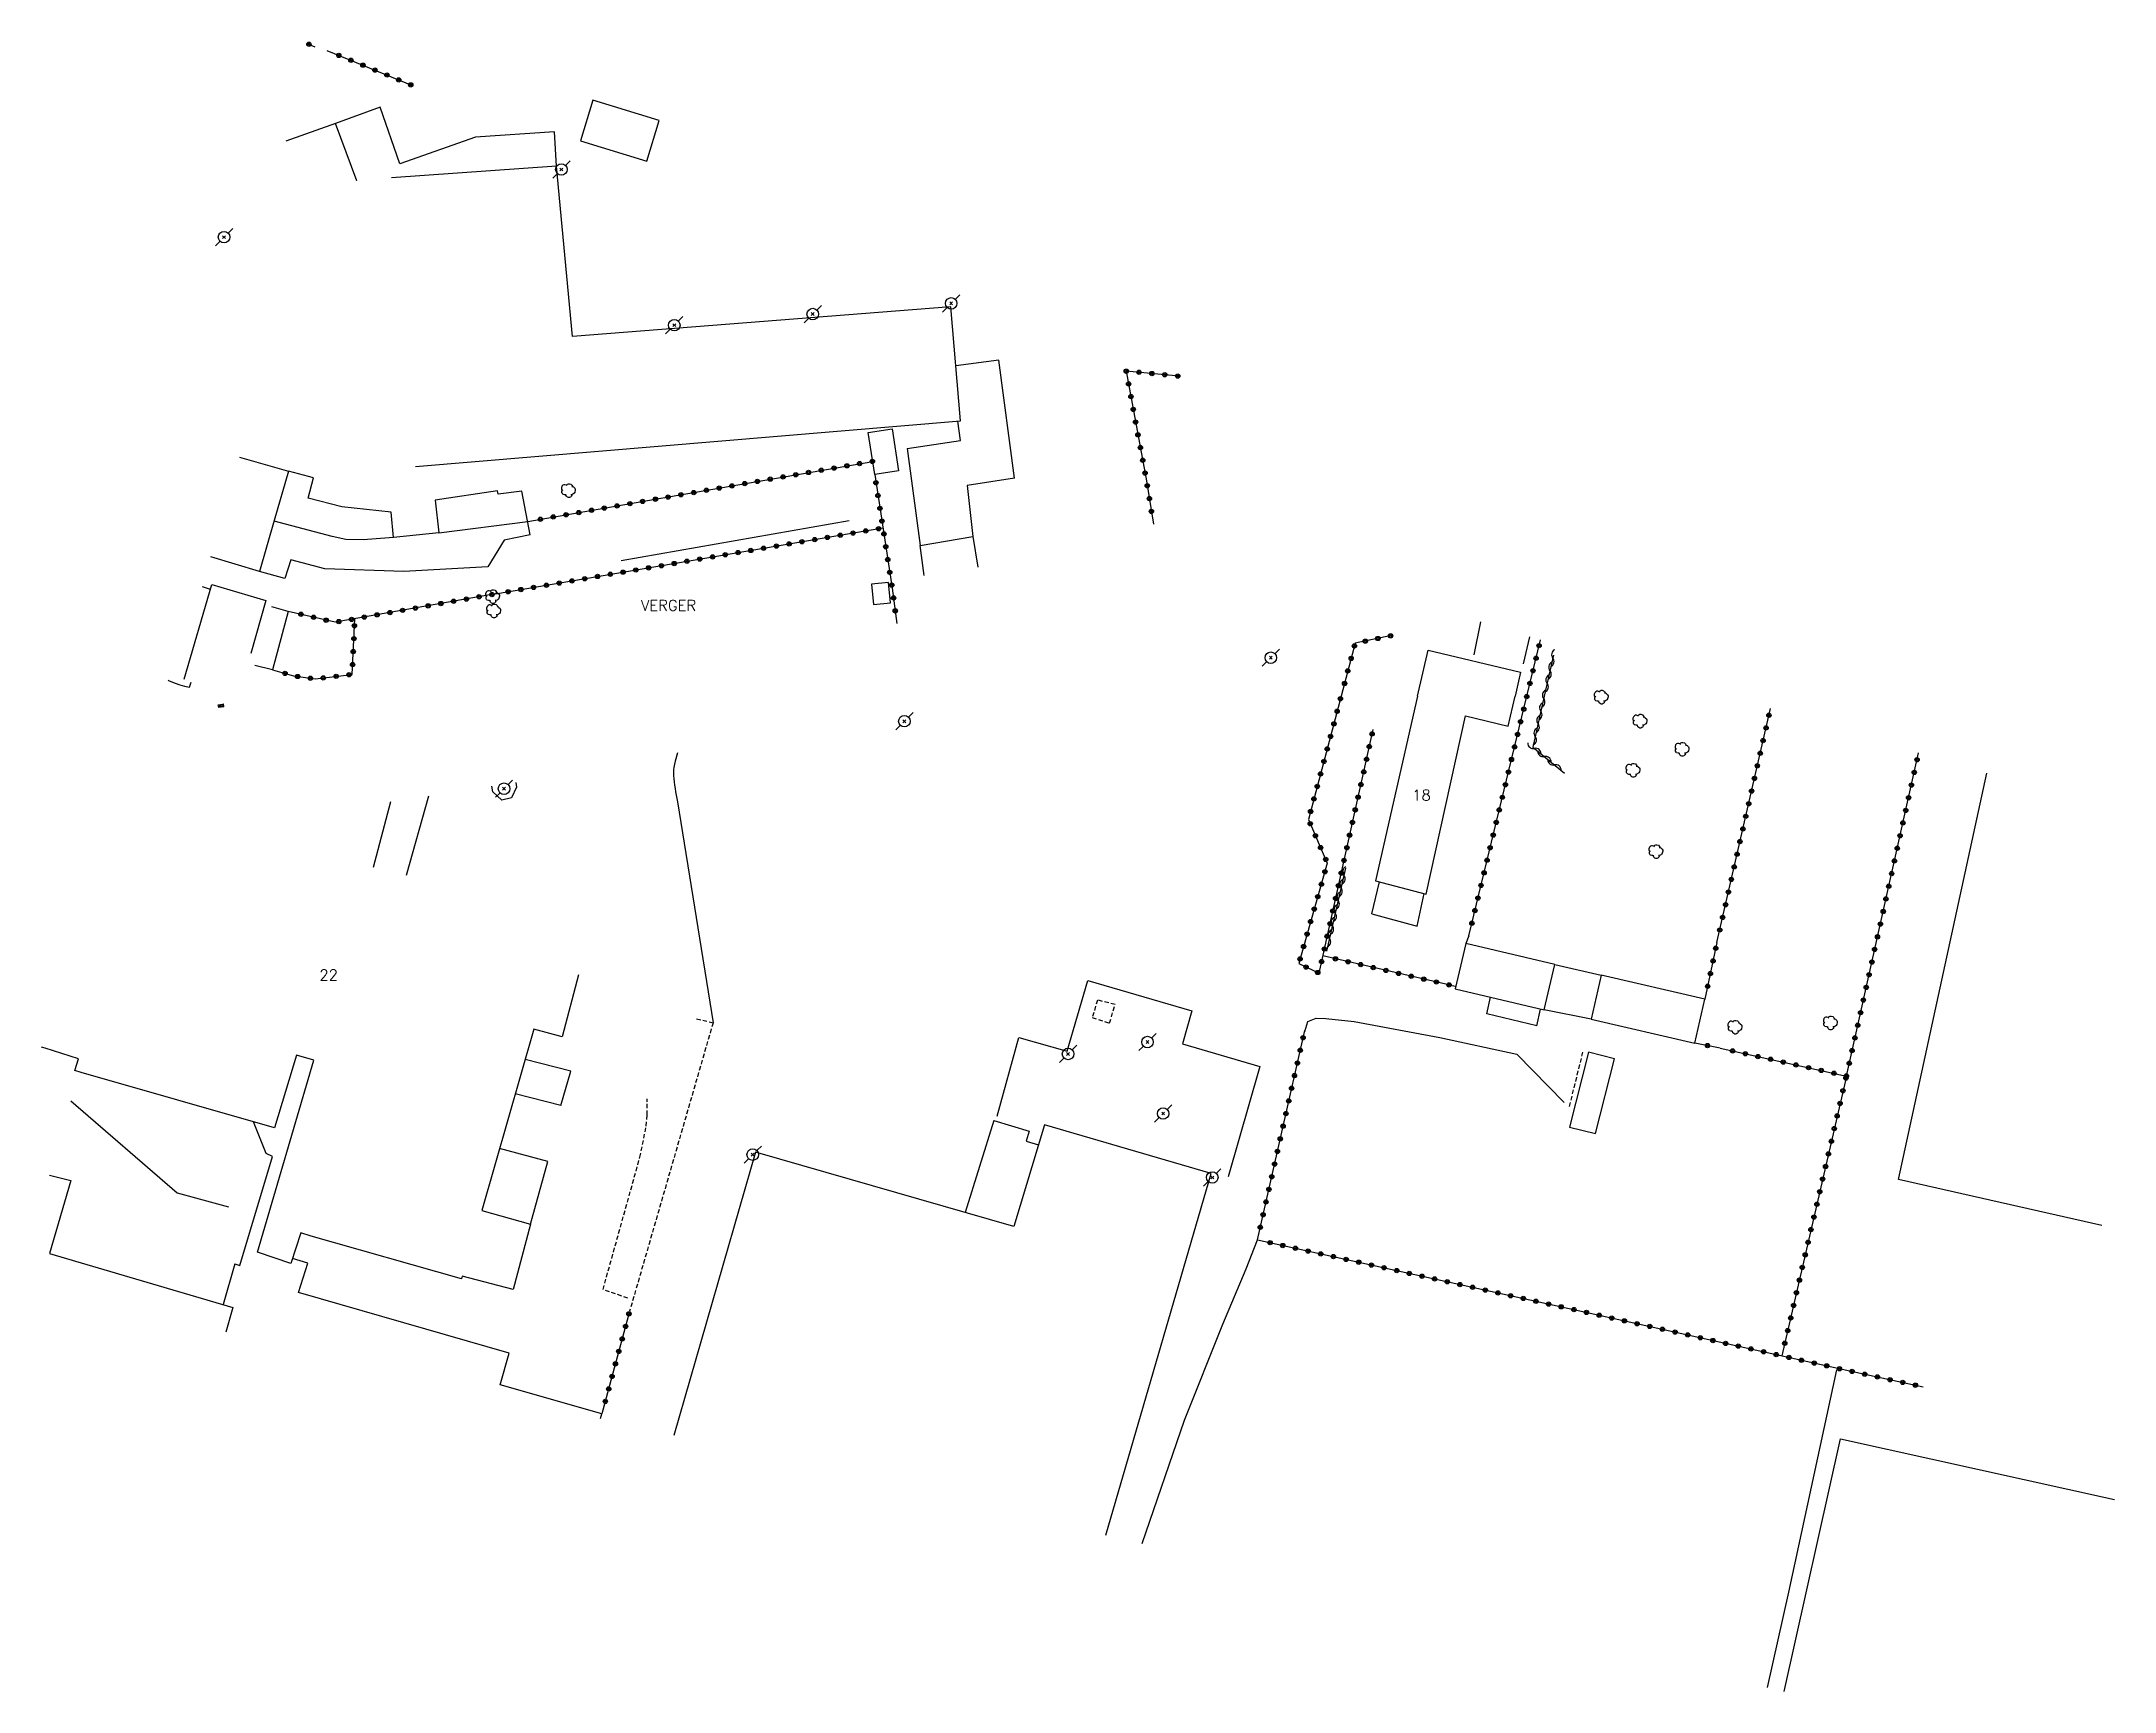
# Model space of a CAD drawing. Header units: millimetres. Extents: x 108019 to 109000, y 147057 to 148000.
# Drawn here: x 108210.8 to 108450.8, y 147555.7 to 147746.8 of the extents above; entities that cross this region are included whole.
import ezdxf
from ezdxf.enums import TextEntityAlignment as Align

# ---------------------------------------------------------------- set-up
doc = ezdxf.new("R2010")
doc.units = ezdxf.units.MM
doc.linetypes.add('DASHED', pattern=[0.75, 0.5, -0.25])
doc.layers.get('0').update_dxf_attribs({"linetype": 'CONTINUOUS'})
for name, color, linetype in [('W0017', 7, 'CONTINUOUS'), ('W0101', 7, 'CONTINUOUS'), ('W0104', 1, 'CONTINUOUS'), ('W0112', 1, 'DASHED'), ('W0300', 7, 'CONTINUOUS'), ('W0310', 3, 'CONTINUOUS'), ('W0323', 7, 'CONTINUOUS'), ('W0330', 7, 'CONTINUOUS'), ('W0333', 7, 'CONTINUOUS'), ('W0401', 7, 'CONTINUOUS'), ('W0473', 7, 'CONTINUOUS'), ('W0984', 7, 'CONTINUOUS'), ('W0991', 7, 'CONTINUOUS')]:
    doc.layers.add(name, color=color, linetype=linetype)
doc.styles.get("Standard").update_dxf_attribs({"font": 'romans.shx', "width": 0.85})

msp = doc.modelspace()

# ---------------------------------------------------------------- texts
at = {"layer": 'W0984'}
msp.add_text('VERGER', height=1.25, dxfattribs=at).set_placement((108283.38, 147681.49), align=Align.MIDDLE_CENTER)
at = {"layer": 'W0991'}
for s, p in [('18', (108370.53, 147659.53)), ('22', (108244.02, 147638.7))]:
    msp.add_text(s, height=1.25, dxfattribs=at).set_placement(p, align=Align.MIDDLE_CENTER)

# ---------------------------------------------------------------- blocks, each defined once
blk = doc.blocks.new('T401')
for p, q in [((-0.3, 0.3), (0, 0.3)), ((-0.3, -0.25), (-0.3, 0.3)), ((-0.3, 0.15), (0, 0.15)), ((-0.3, 0), (0, 0)), ((0, 0.3), (0, -0.25)), ((-0.3, -0.15), (0, -0.15)), ((-0.3, -0.25), (-0.3, -0.3)), ((-0.3, -0.3), (0, -0.3)), ((0, -0.3), (0, -0.25))]:
    blk.add_line(p, q)
blk = doc.blocks.new('T300')
for p, q in [((-0.8, 0.51), (-0.86, 0.34)), ((-0.86, 0.34), (-0.86, 0.17)), ((-0.86, 0.17), (-0.74, 0.06)), ((-0.69, 0.63), (-0.8, 0.51)), ((-0.8, -0.06), (-0.74, 0.06)), ((-0.74, 0.06), (-0.69, 0.11)), ((-0.57, 0.69), (-0.69, 0.63)), ((-0.46, 0.69), (-0.57, 0.69)), ((-0.29, 0.63), (-0.46, 0.69)), ((-0.29, 0.63), (-0.17, 0.74)), ((-0.23, 0.57), (-0.29, 0.63)), ((-0.17, 0.74), (-0.06, 0.8)), ((-0.06, 0.8), (0.06, 0.8)), ((0.06, 0.8), (0.23, 0.74)), ((0.23, 0.74), (0.34, 0.63)), ((0.34, 0.63), (0.4, 0.51)), ((0.46, 0.46), (0.34, 0.46)), ((0.4, 0.51), (0.4, 0.46)), ((0.57, 0.4), (0.46, 0.46)), ((0.57, 0.4), (0.69, 0.29)), ((0.69, 0.29), (0.74, 0.17)), ((0.74, 0.06), (0.69, -0.17)), ((0.74, 0.17), (0.74, 0.06)), ((-0.8, -0.17), (-0.8, -0.06)), ((-0.8, -0.23), (-0.8, -0.17)), ((-0.74, -0.34), (-0.8, -0.23)), ((-0.69, -0.4), (-0.74, -0.34)), ((-0.51, -0.46), (-0.69, -0.4)), ((-0.4, -0.46), (-0.51, -0.46)), ((-0.4, -0.46), (-0.34, -0.46)), ((-0.34, -0.46), (-0.34, -0.4)), ((-0.34, -0.51), (-0.34, -0.46)), ((-0.29, -0.63), (-0.34, -0.51)), ((-0.17, -0.74), (-0.29, -0.63)), ((-0.06, -0.8), (-0.17, -0.74)), ((0.06, -0.8), (-0.06, -0.8)), ((0.17, -0.74), (0.06, -0.8)), ((0.23, -0.69), (0.17, -0.74)), ((0.29, -0.46), (0.23, -0.46)), ((0.29, -0.63), (0.23, -0.69)), ((0.46, -0.4), (0.29, -0.46)), ((0.34, -0.51), (0.29, -0.63)), ((0.34, -0.51), (0.34, -0.46)), ((0.57, -0.34), (0.46, -0.4)), ((0.63, -0.29), (0.57, -0.34)), ((0.69, -0.17), (0.63, -0.29))]:
    blk.add_line(p, q)
blk = doc.blocks.new('T473')
for p, q in [((-0.166667, 0.166667), (0.166667, -0.166667)), ((-0.166667, -0.166667), (0.166667, 0.166667)), ((0.500001, 0.500001), (1.000002, 1.000002)), ((-1.000002, -1.000002), (-0.500001, -0.500001))]:
    blk.add_line(p, q)
blk.add_ellipse((0, 0), major_axis=(0.471405, 0.471405), ratio=1, start_param=5.4977871438, end_param=11.780972451)
blk = doc.blocks.new('t323o')
at = {"color": 0, "linetype": 'Continuous'}
for radius in [0.25, 0.15]:
    blk.add_circle((0, 0), radius, dxfattribs=at)
blk = doc.blocks.new('t310o')
at = {"color": 0, "linetype": 'Continuous'}
for centre, start, end in [((-0.5, 0.38), 216.8699, 323.1304), ((0.5, -0.37), 36.8699, 143.1303)]:
    blk.add_arc(centre, 0.625, start, end, dxfattribs=at)

# ---------------------------------------------------------------- linework, layer by layer
at = {"layer": 'W0017'}
for points in [[(108377.37, 147679.58), (108376.58, 147675.77)], [(108382.34, 147674.71), (108383.06, 147677.87)], [(108284.42, 147664.43), (108284.15, 147663.47), (108284.05, 147663.1), (108283.98, 147662.73), (108283.95, 147662.5), (108283.94, 147662.26), (108283.95, 147662.03), (108283.96, 147661.79), (108283.98, 147661.42), (108284.02, 147661.05), (108284.07, 147660.68), (108284.13, 147660.31), (108284.19, 147659.92), (108284.26, 147659.53), (108284.34, 147659.15), (108284.42, 147658.76)], [(108249.22, 147651.19), (108251.22, 147658.8)], [(108253.05, 147650.24), (108255.62, 147659.46)], [(108284.42, 147658.76), (108288.52, 147633.17)], [(108357.01, 147632.17), (108357.38, 147633.3), (108358.35, 147633.72), (108359.45, 147633.68), (108362.72, 147633.31), (108372.66, 147631.47), (108381.56, 147629.55)], [(108381.56, 147629.55), (108387.04, 147623.94)], [(108214.18, 147624.13), (108226.47, 147613.49), (108232.43, 147611.87)]]:
    msp.add_lwpolyline(points, dxfattribs=at)
at = {"layer": 'W0101'}
for points in [[(108247.27, 147730.66), (108247.27, 147730.66), (108244.82, 147737.3), (108239.06, 147735.23)], [(108233.7, 147698.66), (108239.36, 147697.02), (108237.72, 147691.32)], [(108237.72, 147691.32), (108236.03, 147685.42), (108230.37, 147687.11)], [(108312.95, 147684.97), (108312.48, 147688.43), (108318.6, 147689.48), (108319.19, 147685.93)], [(108227.28, 147672.96), (108230.48, 147683.93), (108236.73, 147682.06), (108235, 147675.94)], [(108370.08, 147671), (108371.29, 147676.31), (108382, 147673.77), (108381.36, 147671)], [(108370.08, 147671), (108365.21, 147649.6), (108371.08, 147648.07), (108375.61, 147668.72), (108380.56, 147667.51), (108381.36, 147671)], [(108272.94, 147638.72), (108272.94, 147638.72), (108271.05, 147631.54), (108267.76, 147632.44), (108261.76, 147611.43), (108267.4, 147609.84), (108265.37, 147602.27), (108259.49, 147603.85), (108259.41, 147603.54), (108242, 147608.45), (108240.81, 147608.83), (108239.66, 147605.3), (108235.79, 147606.62), (108242.3, 147628.85), (108240.29, 147629.43), (108237.74, 147620.99), (108215.39, 147627.43)], [(108215.39, 147627.43), (108214.64, 147627.65), (108215.07, 147628.99), (108211.21, 147630.22), (108210.77, 147630.36)], [(108333.99, 147573.86), (108342.72, 147603.79), (108346.2, 147615.7), (108326.87, 147621.36), (108323.34, 147609.58), (108293.43, 147618.18)], [(108293.43, 147618.18), (108283.97, 147585.4)], [(108211.69, 147615.52), (108214.16, 147614.91), (108211.69, 147606.46), (108232.94, 147600.22), (108232.13, 147597.36)], [(108412.51, 147555.74), (108419.04, 147585.01), (108450.76, 147577.97)]]:
    msp.add_lwpolyline(points, dxfattribs=at)
at = {"layer": 'W0104'}
for points in [[(108273.17, 147735.26), (108280.84, 147732.91), (108282.29, 147737.62), (108274.61, 147739.97)], [(108309.25, 147701.94), (108310, 147697.09), (108307.23, 147696.66), (108306.48, 147701.51)], [(108309.07, 147681.8), (108308.84, 147684.15), (108306.87, 147683.95), (108307.11, 147681.6)], [(108374.42, 147637.09), (108384.74, 147634.65), (108385.98, 147639.9), (108375.66, 147642.34)], [(108390.16, 147633.58), (108402.17, 147630.82), (108403.35, 147635.92), (108391.33, 147638.69), (108390.16, 147633.58)], [(108389.87, 147629.77), (108387.68, 147621.08), (108390.68, 147620.33), (108392.87, 147629.01)]]:
    msp.add_lwpolyline(points, close=True, dxfattribs=at)
for points in [[(108270.41, 147732.35), (108270.18, 147736.34), (108261.02, 147735.72), (108252.28, 147732.63), (108249.98, 147739.16), (108244.82, 147737.3)], [(108254.08, 147697.56), (108317.15, 147702.86), (108316.04, 147716.07), (108272.25, 147712.63), (108270.41, 147732.35), (108251.3, 147730.98)], [(108323.43, 147696.21), (108321.59, 147709.89), (108316.61, 147709.24)], [(108310.98, 147699.65), (108317.18, 147700.58), (108316.84, 147702.83)], [(108310.98, 147699.65), (108312.48, 147688.43)], [(108267.34, 147689.68), (108266.4, 147694.73), (108263.64, 147694.37), (108263.58, 147694.76), (108256.34, 147693.66), (108256.76, 147689.9), (108251.52, 147689.35), (108251.24, 147692.29), (108245.56, 147692.89), (108241.63, 147693.92), (108242.27, 147696.26), (108239.36, 147697.02)], [(108323.43, 147696.21), (108317.94, 147695.38), (108318.6, 147689.48)], [(108267.34, 147689.68), (108264.32, 147689.04), (108262.46, 147685.95), (108252.74, 147685.42), (108243.57, 147685.74), (108239.65, 147686.78), (108238.95, 147684.62), (108236.03, 147685.42)], [(108251.52, 147689.35), (108248.03, 147689.09), (108246.02, 147689.12), (108244.44, 147689.47), (108237.7, 147691.23)], [(108256.76, 147689.9), (108267.06, 147691.19)], [(108229.36, 147683.69), (108230.32, 147683.39)], [(108239.35, 147680.8), (108237.53, 147674.05), (108235.47, 147674.54)], [(108239.35, 147680.8), (108237.43, 147681.32)], [(108225.43, 147672.84), (108225.48, 147672.81), (108225.74, 147672.69), (108226.27, 147672.47), (108226.8, 147672.29), (108227.35, 147672.14), (108227.9, 147672.02)], [(108227.9, 147672.02), (108228.09, 147672.62)], [(108449.29, 147609.69), (108425.74, 147615.02), (108435.98, 147662.06)], [(108364.79, 147645.78), (108365.66, 147649.48)], [(108364.79, 147645.78), (108370.03, 147644.37), (108370.85, 147648.13)], [(108385.98, 147639.9), (108391.33, 147638.69)], [(108383.87, 147632.83), (108378.08, 147634.21), (108378.51, 147636.12)], [(108383.87, 147632.83), (108384.29, 147634.75)], [(108390.16, 147633.58), (108384.74, 147634.65)], [(108270.9, 147623.59), (108272.05, 147627.55), (108266.76, 147628.92)], [(108270.9, 147623.59), (108265.62, 147624.93)], [(108233.17, 147605.24), (108233.75, 147605.07), (108237.52, 147617.7), (108236.79, 147618.03), (108235.33, 147621.69)], [(108321.03, 147621.85), (108317.71, 147611.2)], [(108321.03, 147621.85), (108325.13, 147620.61), (108324.78, 147619.45), (108326.18, 147619.05)], [(108267.4, 147609.84), (108269.38, 147617.11), (108263.81, 147618.6)], [(108275.5, 147587.35), (108275.66, 147587.88), (108263.89, 147591.25), (108264.92, 147594.93), (108240.53, 147601.94), (108241.6, 147605.32), (108239.84, 147605.86)], [(108233.17, 147605.24), (108231.8, 147600.55)]]:
    msp.add_lwpolyline(points, dxfattribs=at)
at = {"layer": 'W0112'}
msp.add_lwpolyline([(108335.06, 147635.28), (108333.02, 147635.8), (108332.41, 147633.76), (108334.42, 147633.12)], close=True, dxfattribs=at)
for points in [[(108286.6, 147633.63), (108288.52, 147633.17), (108278.86, 147599.78)], [(108389.18, 147629.78), (108387.61, 147623.38)], [(108278.65, 147601.29), (108275.78, 147602.28), (108280.05, 147617.59), (108280.79, 147621.21), (108280.9, 147622.52), (108280.88, 147624.37)]]:
    msp.add_lwpolyline(points, dxfattribs=at)
at = {"layer": 'W0300'}
msp.add_lwpolyline([(108304.28, 147691.3), (108277.9, 147686.67)], dxfattribs=at)
at = {"layer": 'W0310'}
for points in [[(108385.8, 147675.73), (108384.74, 147671)], [(108384.74, 147671), (108383.41, 147665.09), (108387.07, 147662.07)], [(108361.74, 147651.08), (108359.54, 147641.47)]]:
    msp.add_lwpolyline(points, dxfattribs=at)
at = {"layer": 'W0323'}
for points in [[(108241.5, 147746.56), (108242.41, 147746.18)], [(108243.82, 147745.74), (108253.82, 147741.64)], [(108342.48, 147708.04), (108336.35, 147708.63), (108338.7, 147695.92), (108339.49, 147690.89)], [(108267.07, 147691.22), (108283.38, 147694.05), (108307, 147698.17)], [(108307.23, 147696.66), (108309.26, 147683.49), (108309.81, 147679.38)], [(108263.32, 147682.82), (108308.19, 147690.46)], [(108263.32, 147682.82), (108263.32, 147682.82), (108244.77, 147679.54), (108239.35, 147680.8)], [(108237.53, 147674.05), (108239.97, 147673.32), (108242.46, 147672.99), (108246.73, 147673.5), (108247.05, 147679.94)], [(108367.07, 147678), (108362.85, 147677.1), (108361.24, 147671)], [(108382.74, 147671), (108384.31, 147677.5)], [(108361.24, 147671), (108357.45, 147656.69), (108359.63, 147651.65), (108356.32, 147640.02), (108358.67, 147638.93), (108364.93, 147667.12)], [(108376, 147643.24), (108382.74, 147671)], [(108404.73, 147642.45), (108410.93, 147669.55)], [(108405.09, 147630.23), (108419.72, 147627), (108428.08, 147664.42)], [(108376, 147643.24), (108375.66, 147642.34)], [(108404.73, 147642.45), (108403.35, 147635.92)], [(108373.85, 147637.52), (108359.11, 147640.91)], [(108373.85, 147637.52), (108374.49, 147637.39)], [(108351.54, 147608.03), (108357.01, 147632.27)], [(108405.09, 147630.23), (108402.17, 147630.82)], [(108419.72, 147627), (108412.26, 147594.6)], [(108351.54, 147608.03), (108389.9, 147599.58), (108419.92, 147592.9), (108428.59, 147591.02)], [(108278.86, 147599.74), (108275.66, 147587.88)]]:
    msp.add_lwpolyline(points, dxfattribs=at)
at = {"layer": 'W0330'}
for points in [[(108338.18, 147572.89), (108343.11, 147587.17), (108347.55, 147598.27), (108350.23, 147604.67), (108351.54, 147608.03)], [(108418.59, 147592.99), (108413.03, 147567.26), (108410.55, 147556.19)]]:
    msp.add_lwpolyline(points, dxfattribs=at)
at = {"layer": 'W0333'}
for points in [[(108265.68, 147660.97), (108265.78, 147660.45), (108265.19, 147659.22), (108264.07, 147658.94), (108263.03, 147659.89), (108262.93, 147660.56)], [(108321.41, 147622.35), (108323.9, 147631.45), (108329.53, 147629.88), (108331.91, 147638.07), (108343.96, 147634.56), (108342.86, 147630.73), (108351.81, 147628.11), (108348.16, 147615.33)]]:
    msp.add_lwpolyline(points, dxfattribs=at)

# ---------------------------------------------------------------- block references
at = {"layer": 'W0300'}
for p in [(108271.83, 147694.77), (108263.05, 147682.5), (108263.17, 147680.85), (108391.39, 147670.86), (108395.87, 147668.08), (108400.74, 147664.83), (108395.06, 147662.39), (108397.72, 147652.98), (108406.87, 147632.65), (108417.91, 147633.14)]:
    msp.add_blockref('T300', p, dxfattribs=at)
at = {"layer": 'W0310'}
for p, rotation in [((108385.73, 147675.39), 257.3316551312849), ((108385.73, 147675.39), 257.3316551315732), ((108385.07, 147672.46), 257.3316551312849), ((108385.07, 147672.46), 257.3316551315732), ((108385.4, 147673.93), 257.3316551312849), ((108385.4, 147673.93), 257.3316551315732), ((108384.34, 147669.24), 257.3316551312849), ((108384.34, 147669.24), 257.3316551315314), ((108384.67, 147670.7), 257.3316551312849), ((108384.67, 147670.7), 257.3316551315314), ((108384.02, 147667.77), 257.3316551312849), ((108384.02, 147667.77), 257.3316551315314), ((108383.6, 147664.93), 320.4864443472538), ((108383.6, 147664.93), 320.4864443477647), ((108383.69, 147666.31), 257.3316551312849), ((108383.69, 147666.31), 257.3316551315314), ((108384.76, 147663.98), 320.4864443472538), ((108384.76, 147663.98), 320.4864443477647), ((108385.92, 147663.02), 320.4864443472538), ((108385.92, 147663.02), 320.4864443477647), ((108361.55, 147650.25), 257.1138309978907), ((108361.55, 147650.25), 257.1138309976859), ((108361.21, 147648.78), 257.1138309978907), ((108361.21, 147648.78), 257.1138309976859), ((108360.54, 147645.86), 257.1138309978907), ((108360.54, 147645.86), 257.1138309976859), ((108360.88, 147647.32), 257.1138309978907), ((108360.88, 147647.32), 257.1138309976859), ((108359.87, 147642.94), 257.1138309978907), ((108359.87, 147642.94), 257.1138309976859), ((108360.21, 147644.4), 257.1138309978907), ((108360.21, 147644.4), 257.1138309976859)]:
    msp.add_blockref('t310o', p, dxfattribs=dict(at, rotation=rotation))
at = {"layer": 'W0323'}
for p, rotation in [((108241.74, 147746.46), 339.0857852605413), ((108245.2, 147745.17), 337.7161816095818), ((108246.59, 147744.61), 337.7161816095818), ((108247.98, 147744.04), 337.7161816095818), ((108249.37, 147743.47), 337.7161816095818), ((108250.76, 147742.9), 337.7161816095818), ((108252.14, 147742.33), 337.7161816095818), ((108253.53, 147741.76), 337.7161816095818), ((108336.35, 147708.61), 280.4979343662012), ((108337.83, 147708.48), 174.5000281679493), ((108339.32, 147708.34), 174.5000281679493), ((108336.62, 147707.14), 280.4979343662012), ((108340.81, 147708.2), 174.5000281679493), ((108342.31, 147708.05), 174.5000281679493), ((108336.89, 147705.66), 280.4979343662012), ((108337.17, 147704.19), 280.4979343662012), ((108337.44, 147702.71), 280.4979343662012), ((108337.71, 147701.24), 280.4979343662012), ((108337.99, 147699.76), 280.4979343662012), ((108296.62, 147696.36), 9.899698073443618), ((108298.1, 147696.62), 9.899698073443618), ((108299.58, 147696.88), 9.899698073443618), ((108301.05, 147697.14), 9.899698073443618), ((108302.53, 147697.39), 9.899698073443618), ((108304.01, 147697.65), 9.899698073443618), ((108305.49, 147697.91), 9.899698073443618), ((108306.96, 147698.17), 9.899698073443618), ((108338.26, 147698.29), 280.4979343662012), ((108338.53, 147696.81), 280.4979343662012), ((108283.32, 147694.04), 9.862695151677658), ((108284.8, 147694.3), 9.899698073443618), ((108286.28, 147694.56), 9.899698073443618), ((108287.75, 147694.82), 9.899698073443618), ((108289.23, 147695.07), 9.899698073443618), ((108290.71, 147695.33), 9.899698073443618), ((108292.19, 147695.59), 9.899698073443618), ((108293.66, 147695.85), 9.899698073443618), ((108295.14, 147696.11), 9.899698073443618), ((108307.38, 147695.7), 278.7765674383777), ((108307.61, 147694.21), 278.7765674383777), ((108338.79, 147695.34), 278.9679424302136), ((108270.02, 147691.73), 9.862695151677658), ((108271.5, 147691.99), 9.862695151677658), ((108272.98, 147692.24), 9.862695151677658), ((108274.45, 147692.5), 9.862695151677658), ((108275.93, 147692.76), 9.862695151677658), ((108277.41, 147693.01), 9.862695151677658), ((108278.89, 147693.27), 9.862695151677658), ((108280.37, 147693.53), 9.862695151677658), ((108281.84, 147693.79), 9.862695151677658), ((108307.84, 147692.73), 278.7765674383777), ((108339.03, 147693.86), 278.9679424302136), ((108339.26, 147692.37), 278.9679424302136), ((108268.54, 147691.47), 9.862695151677658), ((108300.29, 147689.11), 9.65395240244103), ((108301.76, 147689.36), 9.65395240244103), ((108303.24, 147689.61), 9.65395240244103), ((108304.72, 147689.87), 9.65395240244103), ((108306.2, 147690.12), 9.65395240244103), ((108307.68, 147690.37), 9.65395240244103), ((108308.07, 147691.25), 278.7765674383777), ((108308.3, 147689.77), 278.7765674383777), ((108286.98, 147686.85), 9.65395240244103), ((108288.46, 147687.1), 9.65395240244103), ((108289.93, 147687.35), 9.65395240244103), ((108291.41, 147687.6), 9.65395240244103), ((108292.89, 147687.85), 9.65395240244103), ((108294.37, 147688.11), 9.65395240244103), ((108295.85, 147688.36), 9.65395240244103), ((108297.33, 147688.61), 9.65395240244103), ((108298.81, 147688.86), 9.65395240244103), ((108308.52, 147688.28), 278.7765674383777), ((108308.75, 147686.8), 278.7765674383777), ((108272.19, 147684.33), 9.65395240244103), ((108273.67, 147684.58), 9.65395240244103), ((108275.15, 147684.84), 9.65395240244103), ((108276.63, 147685.09), 9.65395240244103), ((108278.1, 147685.34), 9.65395240244103), ((108279.58, 147685.59), 9.65395240244103), ((108281.06, 147685.84), 9.65395240244103), ((108282.54, 147686.09), 9.65395240244103), ((108284.02, 147686.34), 9.65395240244103), ((108285.5, 147686.6), 9.65395240244103), ((108308.98, 147685.32), 278.7765674383777), ((108258.49, 147681.97), 190.0477944670516), ((108259.97, 147682.23), 190.0477944670516), ((108261.44, 147682.49), 190.0477944670516), ((108262.92, 147682.75), 190.0477944670516), ((108264.8, 147683.07), 9.65395240244103), ((108266.27, 147683.33), 9.65395240244103), ((108267.75, 147683.58), 9.65395240244103), ((108269.23, 147683.83), 9.65395240244103), ((108270.71, 147684.08), 9.65395240244103), ((108309.21, 147683.84), 278.7765674383777), ((108309.42, 147682.35), 277.5527165223747), ((108240.81, 147680.46), 166.8208302637178), ((108242.27, 147680.12), 166.8208302637178), ((108243.73, 147679.78), 166.8208302637178), ((108245.2, 147679.61), 190.0477944670516), ((108246.67, 147679.87), 190.0477944670516), ((108248.15, 147680.14), 190.0477944670516), ((108249.63, 147680.4), 190.0477944670516), ((108251.11, 147680.66), 190.0477944670516), ((108252.58, 147680.92), 190.0477944670516), ((108254.06, 147681.18), 190.0477944670516), ((108255.54, 147681.44), 190.0477944670516), ((108257.01, 147681.71), 190.0477944670516), ((108309.61, 147680.86), 277.5527165223747), ((108246.94, 147677.64), 87.14735396691209), ((108247.01, 147679.14), 87.14735396691209), ((108364.02, 147677.35), 189.8985938898685), ((108365.48, 147677.66), 189.8985938898685), ((108366.95, 147677.97), 189.8985938898685), ((108246.86, 147676.14), 87.14735396691209), ((108362.39, 147675.35), 255.1823941588898), ((108362.77, 147676.8), 255.1823941588898), ((108383.8, 147675.37), 76.3658192860141), ((108384.15, 147676.83), 76.3658192860141), ((108238.97, 147673.62), 343.37634097391), ((108240.42, 147673.26), 352.4113807904351), ((108241.91, 147673.06), 352.4113807904351), ((108243.4, 147673.1), 6.797794882707396), ((108244.89, 147673.28), 6.797794882707396), ((108246.38, 147673.46), 6.797794882707396), ((108246.79, 147674.64), 87.14735396691209), ((108361.62, 147672.45), 255.1823941588898), ((108362, 147673.9), 255.1823941588898), ((108383.09, 147672.46), 76.3658192860141), ((108383.44, 147673.92), 76.3658192860141), ((108361.15, 147670.68), 255.1823941588898), ((108382.72, 147670.93), 76.36581928520384), ((108360.39, 147667.78), 255.1823941588898), ((108360.77, 147669.23), 255.1823941588898), ((108382.01, 147668.02), 76.36581928520384), ((108382.37, 147669.48), 76.36581928520384), ((108410.75, 147668.77), 77.10204297132735), ((108360, 147666.33), 255.1823941588898), ((108364.49, 147665.14), 77.47514361533571), ((108364.82, 147666.61), 77.47514361533571), ((108381.31, 147665.1), 76.36581928520384), ((108381.66, 147666.56), 76.36581928520384), ((108410.08, 147665.84), 77.10204297132735), ((108410.42, 147667.31), 77.10204297132735), ((108359.24, 147663.43), 255.1823941588898), ((108359.62, 147664.88), 255.1823941588898), ((108364.17, 147663.68), 77.47514361533571), ((108380.95, 147663.65), 76.36581928520384), ((108409.41, 147662.92), 77.10204297132735), ((108409.75, 147664.38), 77.10204297132735), ((108427.9, 147663.62), 77.39479037622193), ((108358.47, 147660.53), 255.1823941588898), ((108358.85, 147661.98), 255.1823941588898), ((108363.52, 147660.75), 77.47514361533571), ((108363.84, 147662.21), 77.47514361533571), ((108380.25, 147660.73), 76.36581928520384), ((108380.6, 147662.19), 76.36581928520384), ((108409.08, 147661.46), 77.10204297132735), ((108427.25, 147660.69), 77.39479037622193), ((108427.58, 147662.15), 77.39479037622193), ((108358.08, 147659.08), 255.1823941588898), ((108363.19, 147659.29), 77.47514361533571), ((108379.89, 147659.27), 76.36581928520384), ((108408.41, 147658.53), 77.10204297132735), ((108408.74, 147659.99), 77.10204297132735), ((108426.92, 147659.22), 77.39479037622193), ((108357.66, 147656.21), 293.398684992659), ((108357.7, 147657.63), 255.1823941588898), ((108362.54, 147656.36), 77.47514361533571), ((108362.86, 147657.82), 77.47514361533571), ((108379.19, 147656.36), 76.36581928520384), ((108379.54, 147657.81), 76.36581928520384), ((108407.74, 147655.61), 77.10204297132735), ((108408.07, 147657.07), 77.10204297132735), ((108426.27, 147656.3), 77.39479037622193), ((108426.59, 147657.76), 77.39479037622193), ((108358.25, 147654.83), 293.398684992659), ((108358.85, 147653.45), 293.398684992659), ((108361.89, 147653.43), 77.47514361533571), ((108362.21, 147654.89), 77.47514361533571), ((108378.48, 147653.44), 76.36581928520384), ((108378.83, 147654.9), 76.36581928520384), ((108407.4, 147654.15), 77.10204297132735), ((108425.61, 147653.37), 77.39479037622193), ((108425.94, 147654.83), 77.39479037622193), ((108359.45, 147652.08), 293.398684992659), ((108361.56, 147651.96), 77.47514361533571), ((108378.12, 147651.98), 76.36581928520384), ((108406.73, 147651.22), 77.10204297132735), ((108407.07, 147652.68), 77.10204297132735), ((108425.28, 147651.91), 77.39479037622193), ((108358.94, 147649.21), 254.0969142598415), ((108359.35, 147650.66), 254.0969142598415), ((108360.91, 147649.04), 77.47514361533571), ((108361.24, 147650.5), 77.47514361533571), ((108377.42, 147649.07), 76.36581928520384), ((108377.77, 147650.53), 76.36581928520384), ((108406.4, 147649.76), 77.10204297132735), ((108424.63, 147648.98), 77.39479037622193), ((108424.96, 147650.44), 77.39479037622193), ((108358.11, 147646.33), 254.0969142598415), ((108358.53, 147647.77), 254.0969142598415), ((108360.26, 147646.11), 77.47514361533571), ((108360.59, 147647.57), 77.47514361533571), ((108376.71, 147646.15), 76.36581928520384), ((108377.06, 147647.61), 76.36581928520384), ((108405.73, 147646.84), 77.10204297132735), ((108406.06, 147648.3), 77.10204297132735), ((108423.98, 147646.05), 77.39479037622193), ((108424.3, 147647.51), 77.39479037622193), ((108357.7, 147644.89), 254.0969142598415), ((108359.94, 147644.64), 77.47514361533571), ((108376.36, 147644.69), 76.36581928520384), ((108405.06, 147643.91), 77.10204297132735), ((108405.39, 147645.37), 77.10204297132735), ((108423.65, 147644.59), 77.39479037622193), ((108356.88, 147642), 254.0969142598415), ((108357.29, 147643.44), 254.0969142598415), ((108359.29, 147641.71), 77.47514361533571), ((108359.61, 147643.18), 77.47514361533571), ((108404.59, 147641.79), 258.0834646806503), ((108422.99, 147641.66), 77.39479037622193), ((108423.32, 147643.12), 77.39479037622193), ((108356.47, 147640.56), 254.0969142598415), ((108357.17, 147639.62), 335.0766091337748), ((108358.53, 147638.99), 335.0766091337748), ((108358.96, 147640.25), 77.47514361533571), ((108360.57, 147640.57), 167.0729717274741), ((108362.03, 147640.24), 167.0729717274741), ((108363.49, 147639.9), 167.0729717274741), ((108364.95, 147639.56), 167.0729717274741), ((108366.42, 147639.23), 167.0729717274741), ((108367.88, 147638.89), 167.0729717274741), ((108403.97, 147638.86), 258.0834646806503), ((108404.28, 147640.33), 258.0834646806503), ((108422.34, 147638.73), 77.39479037622193), ((108422.67, 147640.19), 77.39479037622193), ((108369.34, 147638.56), 167.0729717274741), ((108370.8, 147638.22), 167.0729717274741), ((108372.26, 147637.89), 167.0729717274741), ((108373.73, 147637.55), 167.0729717274741), ((108403.66, 147637.39), 258.0834646806503), ((108422.01, 147637.27), 77.39479037622193), ((108421.36, 147634.34), 77.39479037622193), ((108421.68, 147635.8), 77.39479037622193), ((108421.03, 147632.88), 77.39479037622193), ((108356.49, 147629.98), 77.29588537842587), ((108356.82, 147631.44), 77.29588537842587), ((108403.64, 147630.52), 168.66359248343), ((108406.55, 147629.91), 347.541710137887), ((108408.02, 147629.59), 347.541710137887), ((108409.48, 147629.26), 347.541710137887), ((108420.37, 147629.95), 77.39479037622193), ((108420.7, 147631.41), 77.39479037622193), ((108355.83, 147627.05), 77.29588537842587), ((108356.16, 147628.51), 77.29588537842587), ((108410.95, 147628.94), 347.541710137887), ((108412.41, 147628.62), 347.541710137887), ((108413.88, 147628.29), 347.541710137887), ((108415.34, 147627.97), 347.541710137887), ((108416.8, 147627.65), 347.541710137887), ((108418.27, 147627.32), 347.541710137887), ((108419.66, 147626.76), 257.0347059709961), ((108419.72, 147627.02), 77.39479037622193), ((108420.05, 147628.48), 77.39479037622193), ((108355.5, 147625.59), 77.29588537842587), ((108419.32, 147625.3), 257.0347059709961), ((108354.84, 147622.66), 77.29588537842587), ((108355.17, 147624.12), 77.29588537842587), ((108418.65, 147622.38), 257.0347059709961), ((108418.99, 147623.84), 257.0347059709961), ((108354.18, 147619.73), 77.29588537842587), ((108354.51, 147621.2), 77.29588537842587), ((108418.31, 147620.92), 257.0347059709961), ((108353.85, 147618.27), 77.29588537842587), ((108417.64, 147617.99), 257.0347059709961), ((108417.98, 147619.45), 257.0347059709961), ((108353.19, 147615.34), 77.29588537842587), ((108353.52, 147616.81), 77.29588537842587), ((108416.97, 147615.07), 257.0347059709961), ((108417.31, 147616.53), 257.0347059709961), ((108352.53, 147612.42), 77.29588537842587), ((108352.86, 147613.88), 77.29588537842587), ((108416.63, 147613.61), 257.0347059709961), ((108352.2, 147610.95), 77.29588537842587), ((108415.96, 147610.68), 257.0347059709961), ((108416.3, 147612.15), 257.0347059709961), ((108351.87, 147609.49), 77.29588537842587), ((108353.01, 147607.71), 347.5718354722864), ((108415.29, 147607.76), 257.0347059709961), ((108415.62, 147609.22), 257.0347059709961), ((108354.47, 147607.38), 347.5718354722864), ((108355.94, 147607.06), 347.5718354722864), ((108357.4, 147606.74), 347.5718354722864), ((108358.87, 147606.41), 347.5718354722864), ((108360.33, 147606.09), 347.5718354722864), ((108361.8, 147605.77), 347.5718354722864), ((108363.26, 147605.45), 347.5718354722864), ((108364.73, 147605.12), 347.5718354722864), ((108414.95, 147606.3), 257.0347059709961), ((108366.19, 147604.8), 347.5718354722864), ((108367.66, 147604.48), 347.5718354722864), ((108369.12, 147604.15), 347.5718354722864), ((108370.59, 147603.83), 347.5718354722864), ((108372.05, 147603.51), 347.5718354722864), ((108373.52, 147603.19), 347.5718354722864), ((108374.98, 147602.86), 347.5718354722864), ((108414.28, 147603.37), 257.0347059709961), ((108414.61, 147604.84), 257.0347059709961), ((108376.45, 147602.54), 347.5718354722864), ((108377.91, 147602.22), 347.5718354722864), ((108379.38, 147601.89), 347.5718354722864), ((108380.84, 147601.57), 347.5718354722864), ((108382.31, 147601.25), 347.5718354722864), ((108383.77, 147600.93), 347.5718354722864), ((108385.24, 147600.6), 347.5718354722864), ((108413.6, 147600.45), 257.0347059709961), ((108413.94, 147601.91), 257.0347059709961), ((108278.39, 147598.02), 254.9072636924018), ((108278.78, 147599.47), 254.9072636924018), ((108386.7, 147600.28), 347.5718354722864), ((108388.17, 147599.96), 347.5718354722864), ((108389.63, 147599.63), 347.5718354722864), ((108391.1, 147599.31), 347.4627052550275), ((108392.56, 147598.98), 347.4627052550275), ((108394.02, 147598.66), 347.4627052550275), ((108395.49, 147598.33), 347.4627052550275), ((108396.95, 147598.01), 347.4627052550275), ((108413.27, 147598.99), 257.0347059709961), ((108278, 147596.57), 254.9072636924018), ((108398.42, 147597.68), 347.4627052550275), ((108399.88, 147597.36), 347.4627052550275), ((108401.35, 147597.03), 347.4627052550275), ((108402.81, 147596.7), 347.4627052550275), ((108404.27, 147596.38), 347.4627052550275), ((108405.74, 147596.05), 347.4627052550275), ((108407.2, 147595.73), 347.4627052550275), ((108412.59, 147596.07), 257.0347059709961), ((108412.93, 147597.53), 257.0347059709961), ((108277.22, 147593.68), 254.9072636924018), ((108277.61, 147595.12), 254.9072636924018), ((108408.67, 147595.4), 347.4627052550275), ((108410.13, 147595.08), 347.4627052550275), ((108411.59, 147594.75), 347.4627052550275), ((108413.06, 147594.43), 347.4627052550275), ((108414.52, 147594.1), 347.4627052550275), ((108415.99, 147593.77), 347.4627052550275), ((108417.45, 147593.45), 347.4627052550275), ((108418.92, 147593.12), 347.4627052550275), ((108276.44, 147590.78), 254.9072636924018), ((108276.83, 147592.23), 254.9072636924018), ((108420.38, 147592.8), 347.7374216815488), ((108421.85, 147592.48), 347.7374216815488), ((108423.31, 147592.16), 347.7374216815488), ((108424.78, 147591.84), 347.7374216815488), ((108426.24, 147591.53), 347.7374216815488), ((108427.71, 147591.21), 347.7374216815488), ((108276.05, 147589.33), 254.9072636924018)]:
    msp.add_blockref('t323o', p, dxfattribs=dict(at, rotation=rotation))
at = {"layer": 'W0401', "rotation": 99.71610733591639}
msp.add_blockref('T401', (108231.54, 147670.02), dxfattribs=at)
at = {"layer": 'W0473'}
for p in [(108270.96, 147731.96), (108231.91, 147724.13), (108300.06, 147715.22), (108316.09, 147716.46), (108284.03, 147713.93), (108353.09, 147675.44), (108310.67, 147668.08), (108264.32, 147660.27), (108338.81, 147630.94), (108329.62, 147629.56), (108340.62, 147622.66), (108293.11, 147617.9), (108346.31, 147615.26)]:
    msp.add_blockref('T473', p, dxfattribs=at)

msp.set_redraw_order([(e.dxf.handle, doc.entitydb.next_handle()) for e in msp.query("TEXT MTEXT ATTDEF DIMENSION ARC_DIMENSION")])  # texts and dimensions are drawn at this point

doc.saveas('drawing.dxf')
